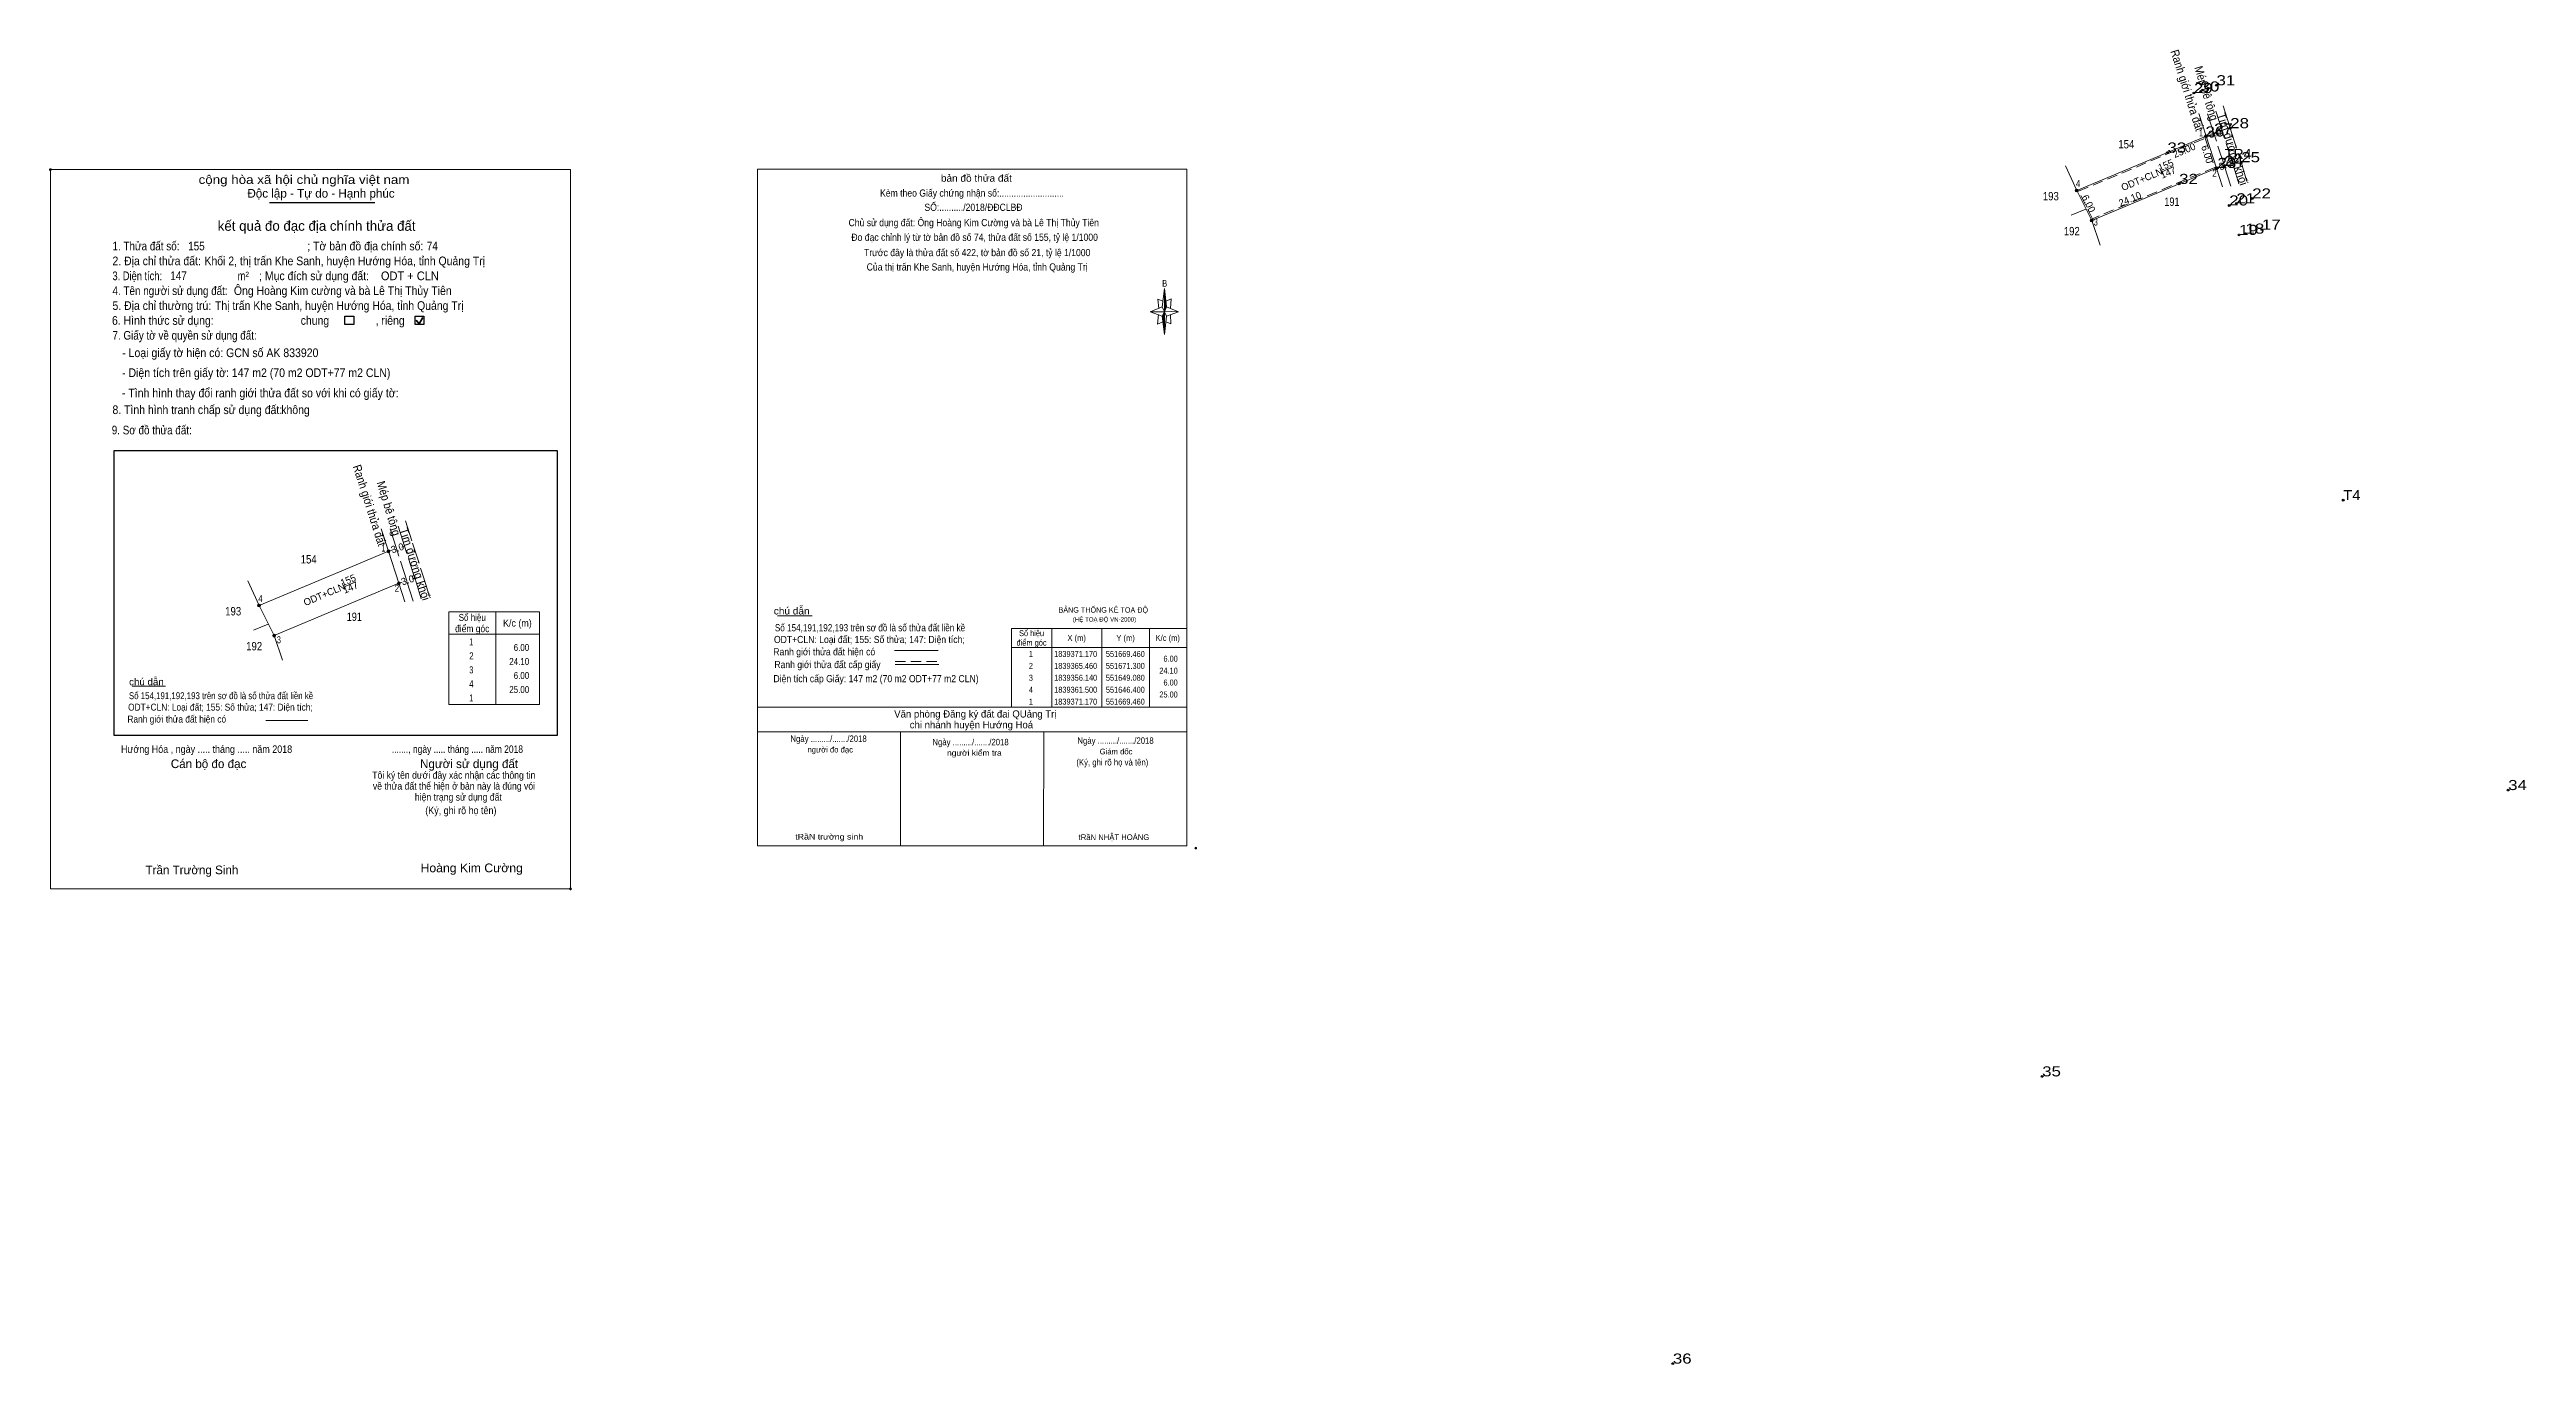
# Model space of a CAD drawing. Header units: metres. Extents: x 550732 to 551727, y 1838834 to 1839387.
# Drawn here: x 551285.3 to 551726.5, y 1839152.3 to 1839386.6 of the extents above; entities that cross this region are included whole.
import ezdxf
from ezdxf.enums import TextEntityAlignment as Align

# ---------------------------------------------------------------- set-up
doc = ezdxf.new("R2010")
doc.units = ezdxf.units.M
doc.header["$LTSCALE"] = 0.62
doc.header["$PDMODE"] = 32
doc.header["$PDSIZE"] = 0.31
for name, pattern in [('DOTTED', [1.5, 0.3, -1.2]), ('LONG_DASHED', [7.5, 6, -1.5]), ('MEDIUM_DASHED', [4.5, 3, -1.5]), ('SHORT_DASHED', [2.7, 1.5, -1.2])]:
    doc.linetypes.add(name, pattern=pattern)
for name, color, linetype, lineweight in [('1', 7, 'DOTTED', 13), ('10', 7, 'Continuous', 13), ('13', 7, 'Continuous', 13), ('17', 7, 'Continuous', 13), ('2', 7, 'SHORT_DASHED', 13), ('22', 7, 'LONG_DASHED', 13), ('23', 7, 'Continuous', 13), ('28', 7, 'Continuous', 25), ('5', 7, 'Continuous', 13), ('6', 7, 'Continuous', 13), ('63', 7, 'Continuous', 13)]:
    doc.layers.add(name, color=color, linetype=linetype, lineweight=lineweight)
doc.layers.add('12', color=7, linetype='Continuous')
doc.layers.add('7', color=7, linetype='Continuous')

msp = doc.modelspace()

# ---------------------------------------------------------------- texts
at = {"layer": '1'}
for s, height, width, p in [('BẢNG THỐNG KÊ TOẠ ĐỘ ', 0.9775, 0.95, (551465.01, 1839286.27)), ('(HỆ TOẠ ĐỘ VN-2000)', 0.7905, 0.9, (551467.57, 1839284.68))]:
    msp.add_text(s, height=height, dxfattribs=dict(at, width=width)).set_placement(p)
at = {"layer": '12'}
for s, width, p in [('29', 1.25, (551667.29, 1839378.87)), ('30', 1.25, (551668.48, 1839379.14)), ('31', 1.25, (551671.31, 1839380.25)), ('26', 1.25, (551669.35, 1839371.12)), ('27', 1.25, (551670.86, 1839371.64)), ('28', 1.25, (551673.75, 1839372.6)), ('33', 1.25, (551662.57, 1839368.26)), ('23', 1.25, (551671.48, 1839365.52)), ('TR4', 1.05, (551672.77, 1839367.12)), ('24', 1.25, (551672.72, 1839365.89)), ('25', 1.25, (551675.71, 1839366.54)), ('32', 1.25, (551664.65, 1839362.67)), ('20', 1.25, (551673.58, 1839358.83)), ('21', 1.25, (551674.84, 1839359.21)), ('22', 1.25, (551677.67, 1839360.08)), ('19', 1.25, (551675.32, 1839353.58)), ('18', 1.25, (551676.48, 1839353.81)), ('17', 1.25, (551679.4, 1839354.53)), ('T4', 1.1, (551693.89, 1839306.32)), ('34', 1.25, (551723.27, 1839254.66)), ('35', 1.25, (551640.25, 1839203.64)), ('36', 1.25, (551574.46, 1839152.46))]:
    msp.add_text(s, height=1.8, dxfattribs=dict(at, width=width)).set_placement(p)
at = {"layer": '13'}
for s, width, p in [('154', 0.85, (551655.245, 1839369)), ('193', 0.85, (551641.795, 1839359.74)), ('191', 0.8, (551663.37, 1839358.75)), ('192', 0.85, (551645.53, 1839353.51)), ('154', 0.85, (551331.435, 1839295.04)), ('193', 0.85, (551317.985, 1839285.78)), ('191', 0.8, (551339.56, 1839284.79)), ('192', 0.85, (551321.72, 1839279.55))]:
    msp.add_text(s, height=1.5, dxfattribs=dict(at, width=width)).set_placement(p, align=Align.CENTER)
for s, p in [('ODT+CLN', (551658.262, 1839362.9211)), ('155', (551662.512, 1839365.4479)), ('147', (551662.922, 1839364.1379)), ('155', (551338.702, 1839291.4879)), ('ODT+CLN', (551334.452, 1839288.9611)), ('147', (551339.112, 1839290.1779))]:
    msp.add_text(s, height=1.25, rotation=22.878, dxfattribs=at).set_placement(p, align=Align.CENTER)
at = {"layer": '2'}
for s, height, width, p in [('cộng hòa xã hội chủ nghĩa việt nam', 1.547, 1.15, (551311.82, 1839362.67)), ('2. Địa chỉ thửa đất:', 1.547, 0.9, (551296.48, 1839348.18)), ('1. Thửa đất số:', 1.547, 0.85, (551296.48, 1839350.83)), ('155', 1.547, 0.85, (551309.97, 1839350.83)), ('Khối 2, thị trấn Khe Sanh, huyện Hướng Hóa, tỉnh Quảng Trị', 1.547, 0.9, (551312.87, 1839348.18)), ('; Tờ bản đồ địa chính số:', 1.547, 0.9, (551331.18, 1839350.83)), ('74', 1.547, 0.85, (551352.48, 1839350.84)), ('3. Diện tích:', 1.547, 0.8, (551296.48, 1839345.52)), ('147', 1.547, 0.85, (551306.78, 1839345.53)), ('m', 1.547, 0.8, (551318.78, 1839345.52)), ('2', 0.8837, 0.8, (551320.16, 1839346.14)), ('; Mục đích sử dụng đất:', 1.547, 0.9, (551322.61, 1839345.52)), ('ODT + CLN', 1.547, 0.95, (551344.3, 1839345.52)), ('4. Tên người sử dụng đất:', 1.547, 0.85, (551296.48, 1839342.87)), ('5. Địa chỉ thường trú:', 1.547, 0.9, (551296.48, 1839340.22)), ('Thị trấn Khe Sanh, huyện Hướng Hóa, tỉnh Quảng Trị', 1.547, 0.9, (551314.74, 1839340.22)), ('Ông Hoàng Kim cường và bà Lê Thị Thủy Tiên', 1.547, 0.9, (551318.11, 1839342.88)), ('6. Hình thức sử dụng:', 1.547, 0.9, (551296.39, 1839337.57)), ('7. Giấy tờ về quyền sử dụng đất:', 1.547, 0.85, (551296.48, 1839334.92)), ('chung                , riêng', 1.547, 0.9, (551330.01, 1839337.57)), ('8. Tình hình tranh chấp sử dụng đất: ', 1.547, 0.9, (551296.48, 1839321.66)), ('không', 1.547, 0.9, (551326.55, 1839321.66)), ('9. Sơ đồ thửa đất:', 1.547, 0.85, (551296.35, 1839318.04)), ('Hướng Hóa , ngày ..... tháng ..... năm 2018', 1.326, 0.9, (551297.99, 1839261.29)), ('......., ngày ..... tháng ..... năm 2018', 1.326, 0.85, (551346.24, 1839261.29)), ('(Ký, ghi rõ họ tên)', 1.326, 0.9, (551352.2, 1839250.37)), ('Hoàng Kim Cường', 1.547, 1.05, (551351.37, 1839240.02))]:
    msp.add_text(s, height=height, dxfattribs=dict(at, width=width)).set_placement(p)
for s, p in [('Độc lập - Tự do - Hạnh phúc', (551320.52, 1839360.23)), ('Cán bộ đo đạc', (551306.87, 1839258.58)), ('Người sử dụng đất', (551351.27, 1839258.58)), ('Trần Trường Sinh', (551302.36, 1839239.66))]:
    msp.add_text(s, height=1.547, dxfattribs=at).set_placement(p)
for s, height, p in [('kết quả đo đạc địa chính thửa đất', 1.768, (551332.85, 1839354.32)), ('.', 0.442, (551378.0614, 1839236.8))]:
    msp.add_text(s, height=height, dxfattribs=at).set_placement(p, align=Align.CENTER)
at = {"layer": '2', "width": 0.9}
for s, p in [('Tôi ký tên dưới đây xác nhận các thông tin', (551357.285, 1839256.69)), ('về thửa đất thể hiện ở bản này là đúng vói', (551357.315, 1839254.74)), ('hiện trạng sử dụng đất', (551358.095, 1839252.78))]:
    msp.add_text(s, height=1.278, dxfattribs=at).set_placement(p, align=Align.CENTER)
at = {"layer": '28'}
for s, rotation, width, p in [('Ranh giới thửa đất', 287.622, 0.9, (551665.3541, 1839379.142)), ('Mép bê tông', 286.859, 0.9, (551668.7902, 1839378.6125)), ('Tim đường khối', 287.907, 0.95, (551673.4564, 1839368.6606)), ('Ranh giới thửa đất', 287.622, 0.9, (551341.5441, 1839305.182)), ('Mép bê tông', 286.859, 0.9, (551344.9802, 1839304.6525)), ('Tim đường khối', 287.907, 0.95, (551349.6464, 1839294.7006))]:
    msp.add_text(s, height=1.5, rotation=rotation, dxfattribs=dict(at, width=width)).set_placement(p, align=Align.CENTER)
for rotation, p in [(17.907, (551671.2428, 1839371.1493)), (17.608, (551673.0559, 1839365.4337)), (17.907, (551347.4328, 1839297.1893)), (17.608, (551349.2409, 1839291.4721))]:
    msp.add_text('3.0', height=1.25, rotation=rotation, dxfattribs=at).set_placement(p, align=Align.CENTER)
at = {"layer": '5'}
for s, height, width, p in [('bản đồ thửa đất', 1.275, 1.05, (551450.385, 1839363.06)), ('Kèm theo Giấy chứng nhận số:...........................', 1.275, 0.9, (551449.6, 1839360.41)), ('SỐ:........../2018/ĐĐCLBĐ', 1.275, 0.9, (551449.87, 1839357.87)), ('Chủ sử dụng đất: Ông Hoàng Kim Cường và bà Lê Thị Thủy Tiên', 1.275, 0.9, (551449.91, 1839355.14)), ('Đo đạc chỉnh lý từ tờ bản đồ số 74, thửa đất số 155, tỷ lệ 1/1000 ', 1.275, 0.9, (551450.285, 1839352.53)), ('Trước đây là thửa đất số 422, tờ bản đồ số 21, tỷ lệ 1/1000', 1.275, 0.9, (551450.53, 1839349.8)), ('Của thị trấn Khe Sanh, huyện Hướng Hóa, tỉnh Quảng Trị', 1.28, 0.9, (551450.525, 1839347.24)), ('B', 1.171, 0.75, (551483.93, 1839344.37))]:
    msp.add_text(s, height=height, dxfattribs=dict(at, width=width)).set_placement(p, align=Align.CENTER)
at = {"layer": '6'}
for s, height, width, p in [('chú dẫn', 1.275, 1.05, (551414.29, 1839285.95)), ('Số 154,191,192,193 trên sơ đồ là số thửa đất liền kề', 1.275, 0.85, (551414.48, 1839282.95)), ('Ranh giới thửa đất hiện có ', 1.275, 0.9, (551414.2, 1839278.67)), ('ODT+CLN: Loại đất; 155: Số thửa; 147: Diện tích;', 1.275, 0.9, (551414.32, 1839280.86)), ('chú dẫn', 1.235, 1.05, (551299.44, 1839273.34)), ('Diện tích cấp Giấy: 147 m2 (70 m2 ODT+77 m2 CLN)', 1.275, 0.9, (551414.23, 1839273.88)), ('Ranh giới thửa đất cấp giấy', 1.275, 0.9, (551414.39, 1839276.39)), ('Số 154,191,192,193 trên sơ đồ là số thửa đất liền kề', 1.234, 0.85, (551299.41, 1839270.86)), ('Ranh giới thửa đất hiện có ', 1.235, 0.9, (551299.14, 1839266.69)), ('ODT+CLN: Loại đất; 155: Số thửa; 147: Diện tích;', 1.234, 0.9, (551299.26, 1839268.82))]:
    msp.add_text(s, height=height, dxfattribs=dict(at, width=width)).set_placement(p)
for s, height, p in [(' Văn phòng Đăng ký đất đai QUảng Trị', 1.275, (551449.96, 1839267.59)), ('chi nhánh huyện Hướng Hoá', 1.275, (551449.5, 1839265.66)), ('người đo đạc', 1.02, (551424.345, 1839261.36)), ('Giám đốc', 1.02, (551475.27, 1839261.02)), ('tRầN NHẬT HOÀNG', 1.02, (551474.895, 1839245.75))]:
    msp.add_text(s, height=height, dxfattribs=at).set_placement(p, align=Align.CENTER)
for s, height, width, p in [('Ngày ........./......./2018', 1.147, 0.9, (551424.055, 1839263.24)), ('Ngày ........./......./2018', 1.147, 0.9, (551449.345, 1839262.64)), ('người kiểm tra', 1.02, 1.1, (551450.025, 1839260.77)), ('Ngày ........./......./2018', 1.147, 0.9, (551475.175, 1839262.9)), ('(Ký, ghi rõ họ và tên)', 1.147, 0.9, (551474.6, 1839259.04)), ('tRầN trường sinh', 1.02, 1.15, (551424.16, 1839245.84))]:
    msp.add_text(s, height=height, dxfattribs=dict(at, width=width)).set_placement(p, align=Align.CENTER)
at = {"layer": '63'}
for s, height, width, p in [(' 1', 1.25, 0.75, (551668.91, 1839371.13)), (' 4', 1.25, 0.85, (551647.05, 1839362.12)), (' 2', 1.25, 0.85, (551671.35, 1839363.95)), (' 3', 1.25, 0.8, (551650.17, 1839355.26)), (' 1', 1.25, 0.75, (551345.1, 1839297.17)), (' 4', 1.25, 0.85, (551323.24, 1839288.16)), (' 2', 1.25, 0.85, (551347.54, 1839289.99)), (' 3', 1.25, 0.8, (551326.49, 1839280.82)), ('6.00', 1.25, 0.85, (551370.72, 1839279.45)), ('24.10', 1.25, 0.85, (551370.72, 1839276.95)), ('6.00', 1.25, 0.85, (551370.72, 1839274.45)), ('24.10', 1.062, 0.85, (551486.26, 1839275.41)), ('6.00', 1.062, 0.85, (551486.26, 1839277.54)), ('25.00', 1.25, 0.85, (551370.72, 1839271.95)), ('25.00', 1.062, 0.85, (551486.26, 1839271.16)), ('6.00', 1.062, 0.85, (551486.26, 1839273.29))]:
    msp.add_text(s, height=height, dxfattribs=dict(at, width=width)).set_placement(p, align=Align.RIGHT)
for s, rotation, p in [('25.00', 22.75, (551665.7933, 1839368.0823)), ('6.00', 287.861, (551669.0525, 1839367.7717)), ('6.00', 296.565, (551647.9677, 1839358.8945)), ('24.10', 22.755, (551656.1383, 1839359.4146))]:
    msp.add_text(s, height=1.25, rotation=rotation, dxfattribs=at).set_placement(p, align=Align.CENTER)
for s, height, width, p in [('điểm góc', 1.25, 0.9, (551360.57, 1839282.8)), ('Số hiệu', 1.25, 0.85, (551360.57, 1839284.8)), ('K/c (m)', 1.25, 0.95, (551368.615, 1839283.8)), (' 2', 1.25, 0.85, (551360.225, 1839277.95)), (' 1', 1.25, 0.75, (551360.22, 1839280.45)), ('điểm góc', 1.062, 0.9, (551460.21, 1839280.39)), ('Số hiệu', 1.062, 0.85, (551460.21, 1839282.09)), (' 1', 1.062, 0.75, (551459.92, 1839278.39)), ('1839371.170', 1.062, 0.85, (551468.075, 1839278.39)), ('X (m)', 1.062, 0.95, (551468.25, 1839281.24)), ('551669.460', 1.062, 0.85, (551476.92, 1839278.39)), ('Y (m)', 1.062, 0.95, (551476.965, 1839281.24)), ('K/c (m)', 1.062, 0.95, (551484.475, 1839281.24)), (' 3', 1.25, 0.8, (551360.215, 1839275.45)), (' 3', 1.062, 0.8, (551459.91, 1839274.14)), (' 2', 1.062, 0.85, (551459.915, 1839276.26)), ('1839365.460', 1.062, 0.85, (551468.075, 1839276.26)), ('1839356.140', 1.062, 0.85, (551468.075, 1839274.14)), ('551671.300', 1.062, 0.85, (551476.92, 1839276.26)), ('551649.080', 1.062, 0.85, (551476.92, 1839274.14)), (' 4', 1.25, 0.85, (551360.22, 1839272.95)), (' 1', 1.25, 0.75, (551360.22, 1839270.45)), (' 4', 1.062, 0.85, (551459.92, 1839272.01)), (' 1', 1.062, 0.75, (551459.92, 1839269.89)), ('1839361.500', 1.062, 0.85, (551468.075, 1839272.01)), ('1839371.170', 1.062, 0.85, (551468.075, 1839269.89)), ('551646.400', 1.062, 0.85, (551476.92, 1839272.01)), ('551669.460', 1.062, 0.85, (551476.92, 1839269.89))]:
    msp.add_text(s, height=height, dxfattribs=dict(at, width=width)).set_placement(p, align=Align.CENTER)
at = {"layer": '7', "width": 0.9}
for s, p in [('     - Loại giấy tờ hiện có: GCN số AK 833920', (551295.61, 1839331.81)), ('- Diện tích trên giấy tờ: 147 m2 (70 m2 ODT+77 m2 CLN)', (551298.19, 1839328.25)), ('     - Tình hình thay đổi ranh giới thửa đất so với khi có giấy tờ: ', (551295.56, 1839324.64))]:
    msp.add_text(s, height=1.556, dxfattribs=at).set_placement(p)

# ---------------------------------------------------------------- hatches: boundary and pattern name
at = {"layer": '10'}
for points in [[(551669.71, 1839371.17, 1), (551669.21, 1839371.17, 1)], [(551671.55, 1839365.46, 1), (551671.05, 1839365.46, 1)], [(551646.65, 1839361.51, 1), (551646.15, 1839361.51, 1)], [(551649.33, 1839356.14, 1), (551648.83, 1839356.14, 1)], [(551345.9, 1839297.21, 1), (551345.4, 1839297.21, 1)], [(551347.74, 1839291.5, 1), (551347.24, 1839291.5, 1)], [(551322.84, 1839287.55, 1), (551322.34, 1839287.55, 1)], [(551325.52, 1839282.18, 1), (551325.02, 1839282.18, 1)]]:
    msp.add_hatch(color=256, dxfattribs=at).paths.add_polyline_path(points)
at = {"layer": '5'}
for points in [[(551483.92, 1839344.06), (551484.26, 1839340.75), (551483.92, 1839339.9)], [(551483.92, 1839339.9), (551483.92, 1839335.82), (551483.5, 1839339.13)]]:
    msp.add_hatch(color=256, dxfattribs=at).paths.add_polyline_path(points)

# ---------------------------------------------------------------- linework, layer by layer
at = {"layer": '1', "linetype": 'MEDIUM_DASHED'}
msp.add_lwpolyline([(551669.31, 1839370.83), (551670.99, 1839365.6), (551649.2, 1839356.46), (551646.74, 1839361.37)], close=True, dxfattribs=at)
at = {"layer": '10'}
for p, q in [((551672.31, 1839372.09), (551671.82, 1839371.93)), ((551662.57, 1839368.26), (551646.4, 1839361.51)), ((551669.46, 1839371.17), (551662.57, 1839368.26)), ((551670.26, 1839371.42), (551669.46, 1839371.17)), ((551646.4, 1839361.51), (551644.38, 1839365.9)), ((551671.3, 1839365.46), (551664.65, 1839362.67)), ((551671.92, 1839365.65), (551671.3, 1839365.46)), ((551674.16, 1839366.36), (551673.67, 1839366.21)), ((551649.08, 1839356.14), (551646.4, 1839361.51)), ((551664.65, 1839362.67), (551649.08, 1839356.14)), ((551645.43, 1839357.13), (551648.05, 1839358.2)), ((551649.08, 1839356.14), (551650.6, 1839351.76)), ((551345.65, 1839297.21), (551338.76, 1839294.3)), ((551346.45, 1839297.46), (551345.65, 1839297.21)), ((551348.5, 1839298.13), (551348.01, 1839297.97)), ((551338.76, 1839294.3), (551322.59, 1839287.55)), ((551350.35, 1839292.4), (551349.86, 1839292.25)), ((551322.59, 1839287.55), (551320.57, 1839291.94)), ((551340.84, 1839288.71), (551325.27, 1839282.18)), ((551347.49, 1839291.5), (551340.84, 1839288.71)), ((551348.11, 1839291.69), (551347.49, 1839291.5)), ((551321.62, 1839283.17), (551324.24, 1839284.24)), ((551325.27, 1839282.18), (551322.59, 1839287.55)), ((551364.78, 1839286.43), (551364.78, 1839269.93)), ((551325.27, 1839282.18), (551326.79, 1839277.8))]:
    msp.add_line(p, q, dxfattribs=at)
for centre in [(551669.46, 1839371.17), (551671.3, 1839365.46), (551646.4, 1839361.51), (551649.08, 1839356.14), (551345.65, 1839297.21), (551347.49, 1839291.5), (551322.59, 1839287.55), (551325.27, 1839282.18)]:
    msp.add_circle(centre, 0.25, dxfattribs=at)
at = {"layer": '13'}
for p, q in [((551661.43, 1839364.79), (551663.44, 1839365.64)), ((551337.62, 1839290.83), (551339.63, 1839291.68))]:
    msp.add_line(p, q, dxfattribs=at)
at = {"layer": '17'}
for p, q in [((551414.98, 1839285.69), (551421.13, 1839285.69)), ((551299.99, 1839273.2), (551305.95, 1839273.2)), ((551411.36, 1839244.75), (551411.37, 1839265.06)), ((551436.86, 1839244.72), (551436.87, 1839265.04)), ((551462.36, 1839244.7), (551462.37, 1839265.03))]:
    msp.add_line(p, q, dxfattribs=at)
at = {"layer": '2', "linetype": 'Continuous', "lineweight": 25}
for p, q in [((551324.45, 1839359.35), (551343.19, 1839359.35)), ((551296.78, 1839315.16), (551375.67, 1839315.16)), ((551375.67, 1839315.16), (551375.67, 1839264.38))]:
    msp.add_line(p, q, dxfattribs=at)
at = {"layer": '2', "linetype": 'Continuous', "lineweight": 35}
for p, q in [((551350.59, 1839338.41), (551351.11, 1839337.72)), ((551351.11, 1839337.72), (551351.75, 1839338.87))]:
    msp.add_line(p, q, dxfattribs=at)
at = {"layer": '2', "linetype": 'Continuous'}
msp.add_lwpolyline([(551285.42, 1839365.23), (551378.09, 1839365.23), (551378.09, 1839237.06), (551285.42, 1839237.06)], close=True, dxfattribs=at)
at = {"layer": '2', "linetype": 'Continuous', "lineweight": 25}
for points in [[(551337.86, 1839339.09), (551339.45, 1839339.09), (551339.45, 1839337.61), (551337.86, 1839337.61)], [(551350.38, 1839339.09), (551351.97, 1839339.09), (551351.97, 1839337.61), (551350.38, 1839337.61)]]:
    msp.add_lwpolyline(points, close=True, dxfattribs=at)
msp.add_lwpolyline([(551375.67, 1839264.38), (551296.78, 1839264.38), (551296.78, 1839315.16)], dxfattribs=at)
at = {"layer": '2'}
for p in [(551285.42, 1839365.23), (551378.08, 1839237.06)]:
    msp.add_point(p, dxfattribs=at)
at = {"layer": '22'}
for points in [[(551672.48, 1839376.59), (551673.75, 1839372.6), (551675.71, 1839366.54), (551676.74, 1839363.13)], [(551673.87, 1839362.26), (551672.72, 1839365.89), (551670.86, 1839371.64), (551669.51, 1839375.89)], [(551675.31, 1839362.69), (551674.17, 1839366.35), (551672.31, 1839372.11), (551671.05, 1839376.08)], [(551350.06, 1839288.3), (551348.91, 1839291.93), (551347.05, 1839297.68), (551345.7, 1839301.93)], [(551351.5, 1839288.73), (551350.36, 1839292.39), (551348.5, 1839298.15), (551347.24, 1839302.12)], [(551348.67, 1839302.63), (551349.94, 1839298.64), (551351.9, 1839292.58), (551352.93, 1839289.17)]]:
    msp.add_lwpolyline(points, dxfattribs=at)
at = {"layer": '23'}
for p, q in [((551672.37, 1839362.15), (551671.3, 1839365.46)), ((551348.56, 1839288.19), (551347.49, 1839291.5))]:
    msp.add_line(p, q, dxfattribs=at)
for points in [[(551671.3, 1839365.46), (551669.45, 1839371.19), (551668.18, 1839375.2)], [(551347.49, 1839291.5), (551345.64, 1839297.23), (551344.37, 1839301.24)]]:
    msp.add_lwpolyline(points, dxfattribs=at)
at = {"layer": '5'}
for p, q in [((551483.5, 1839340.75), (551483.92, 1839344.06)), ((551483.5, 1839339.13), (551481.37, 1839339.9)), ((551484.26, 1839339.13), (551483.92, 1839335.82)), ((551485.03, 1839337.77), (551484.18, 1839338.11)), ((551484.26, 1839340.75), (551486.39, 1839339.9)), ((551484.94, 1839339.39), (551485.03, 1839337.77))]:
    msp.add_line(p, q, dxfattribs=at)
for points in [[(551411.36, 1839365.28), (551487.86, 1839365.28), (551487.86, 1839244.75), (551411.36, 1839244.75)], [(551483.92, 1839344.06), (551484.26, 1839340.75), (551483.92, 1839339.9)], [(551483.92, 1839339.9), (551481.37, 1839339.9), (551483.5, 1839340.75), (551484.26, 1839339.13), (551486.39, 1839339.9), (551483.92, 1839339.98)], [(551483.92, 1839339.9), (551483.92, 1839335.82), (551483.5, 1839339.13)]]:
    msp.add_lwpolyline(points, close=True, dxfattribs=at)
for points in [[(551483.67, 1839341.77), (551482.73, 1839342.11), (551482.9, 1839340.49)], [(551484.18, 1839341.77), (551485.11, 1839342.19), (551484.94, 1839340.49)], [(551483.92, 1839339.9), (551483.5, 1839340.75), (551481.37, 1839339.9)], [(551482.82, 1839339.39), (551482.65, 1839337.69), (551483.58, 1839338.11)], [(551483.92, 1839339.9), (551484.26, 1839339.13), (551486.39, 1839339.9)]]:
    msp.add_lwpolyline(points, dxfattribs=at)
at = {"layer": '6'}
for p, q in [((551435.8, 1839279.55), (551443.56, 1839279.55)), ((551435.91, 1839277.05), (551443.68, 1839277.05)), ((551323.78, 1839267.04), (551331.3, 1839267.04)), ((551411.36, 1839269.45), (551487.86, 1839269.45)), ((551411.36, 1839269.45), (551487.86, 1839269.45)), ((551411.36, 1839265.06), (551487.86, 1839265.06))]:
    msp.add_line(p, q, dxfattribs=at)
at = {"layer": '6', "linetype": 'MEDIUM_DASHED'}
msp.add_line((551435.91, 1839277.58), (551443.73, 1839277.58), dxfattribs=at)
at = {"layer": '6'}
msp.add_point((551489.47, 1839244.32), dxfattribs=at)
at = {"layer": '63'}
for p, q in [((551463.8, 1839283.47), (551463.8, 1839269.45)), ((551472.73, 1839283.47), (551472.73, 1839269.45)), ((551481.23, 1839283.47), (551481.23, 1839269.45)), ((551456.66, 1839280.07), (551487.86, 1839280.07))]:
    msp.add_line(p, q, dxfattribs=at)
for points in [[(551364.78, 1839269.93), (551356.38, 1839269.93), (551356.38, 1839286.43), (551364.78, 1839286.43)], [(551364.78, 1839286.43), (551372.58, 1839286.43), (551372.58, 1839269.93), (551364.78, 1839269.93)], [(551356.38, 1839282.43), (551364.78, 1839282.43), (551372.58, 1839282.43)]]:
    msp.add_lwpolyline(points, dxfattribs=at)
msp.add_lwpolyline([(551456.66, 1839283.47), (551487.86, 1839283.47), (551487.86, 1839269.45), (551456.66, 1839269.45)], close=True, dxfattribs=at)
at = {"layer": '7'}
for p in [(551667.29, 1839378.87), (551668.48, 1839379.14), (551671.31, 1839380.25), (551670.86, 1839371.64), (551673.75, 1839372.6), (551662.57, 1839368.26), (551669.35, 1839371.12), (551671.48, 1839365.52), (551672.72, 1839365.89), (551672.77, 1839367.12), (551675.71, 1839366.54), (551664.65, 1839362.67), (551673.58, 1839358.83), (551674.84, 1839359.21), (551677.67, 1839360.08), (551679.4, 1839354.53), (551675.32, 1839353.58), (551676.48, 1839353.81), (551693.89, 1839306.32), (551723.27, 1839254.66), (551640.25, 1839203.64), (551574.46, 1839152.46)]:
    msp.add_point(p, dxfattribs=at)

msp.set_redraw_order([(e.dxf.handle, doc.entitydb.next_handle()) for e in msp.query("TEXT MTEXT ATTDEF DIMENSION ARC_DIMENSION")])  # texts and dimensions are drawn at this point

doc.saveas('drawing.dxf')
